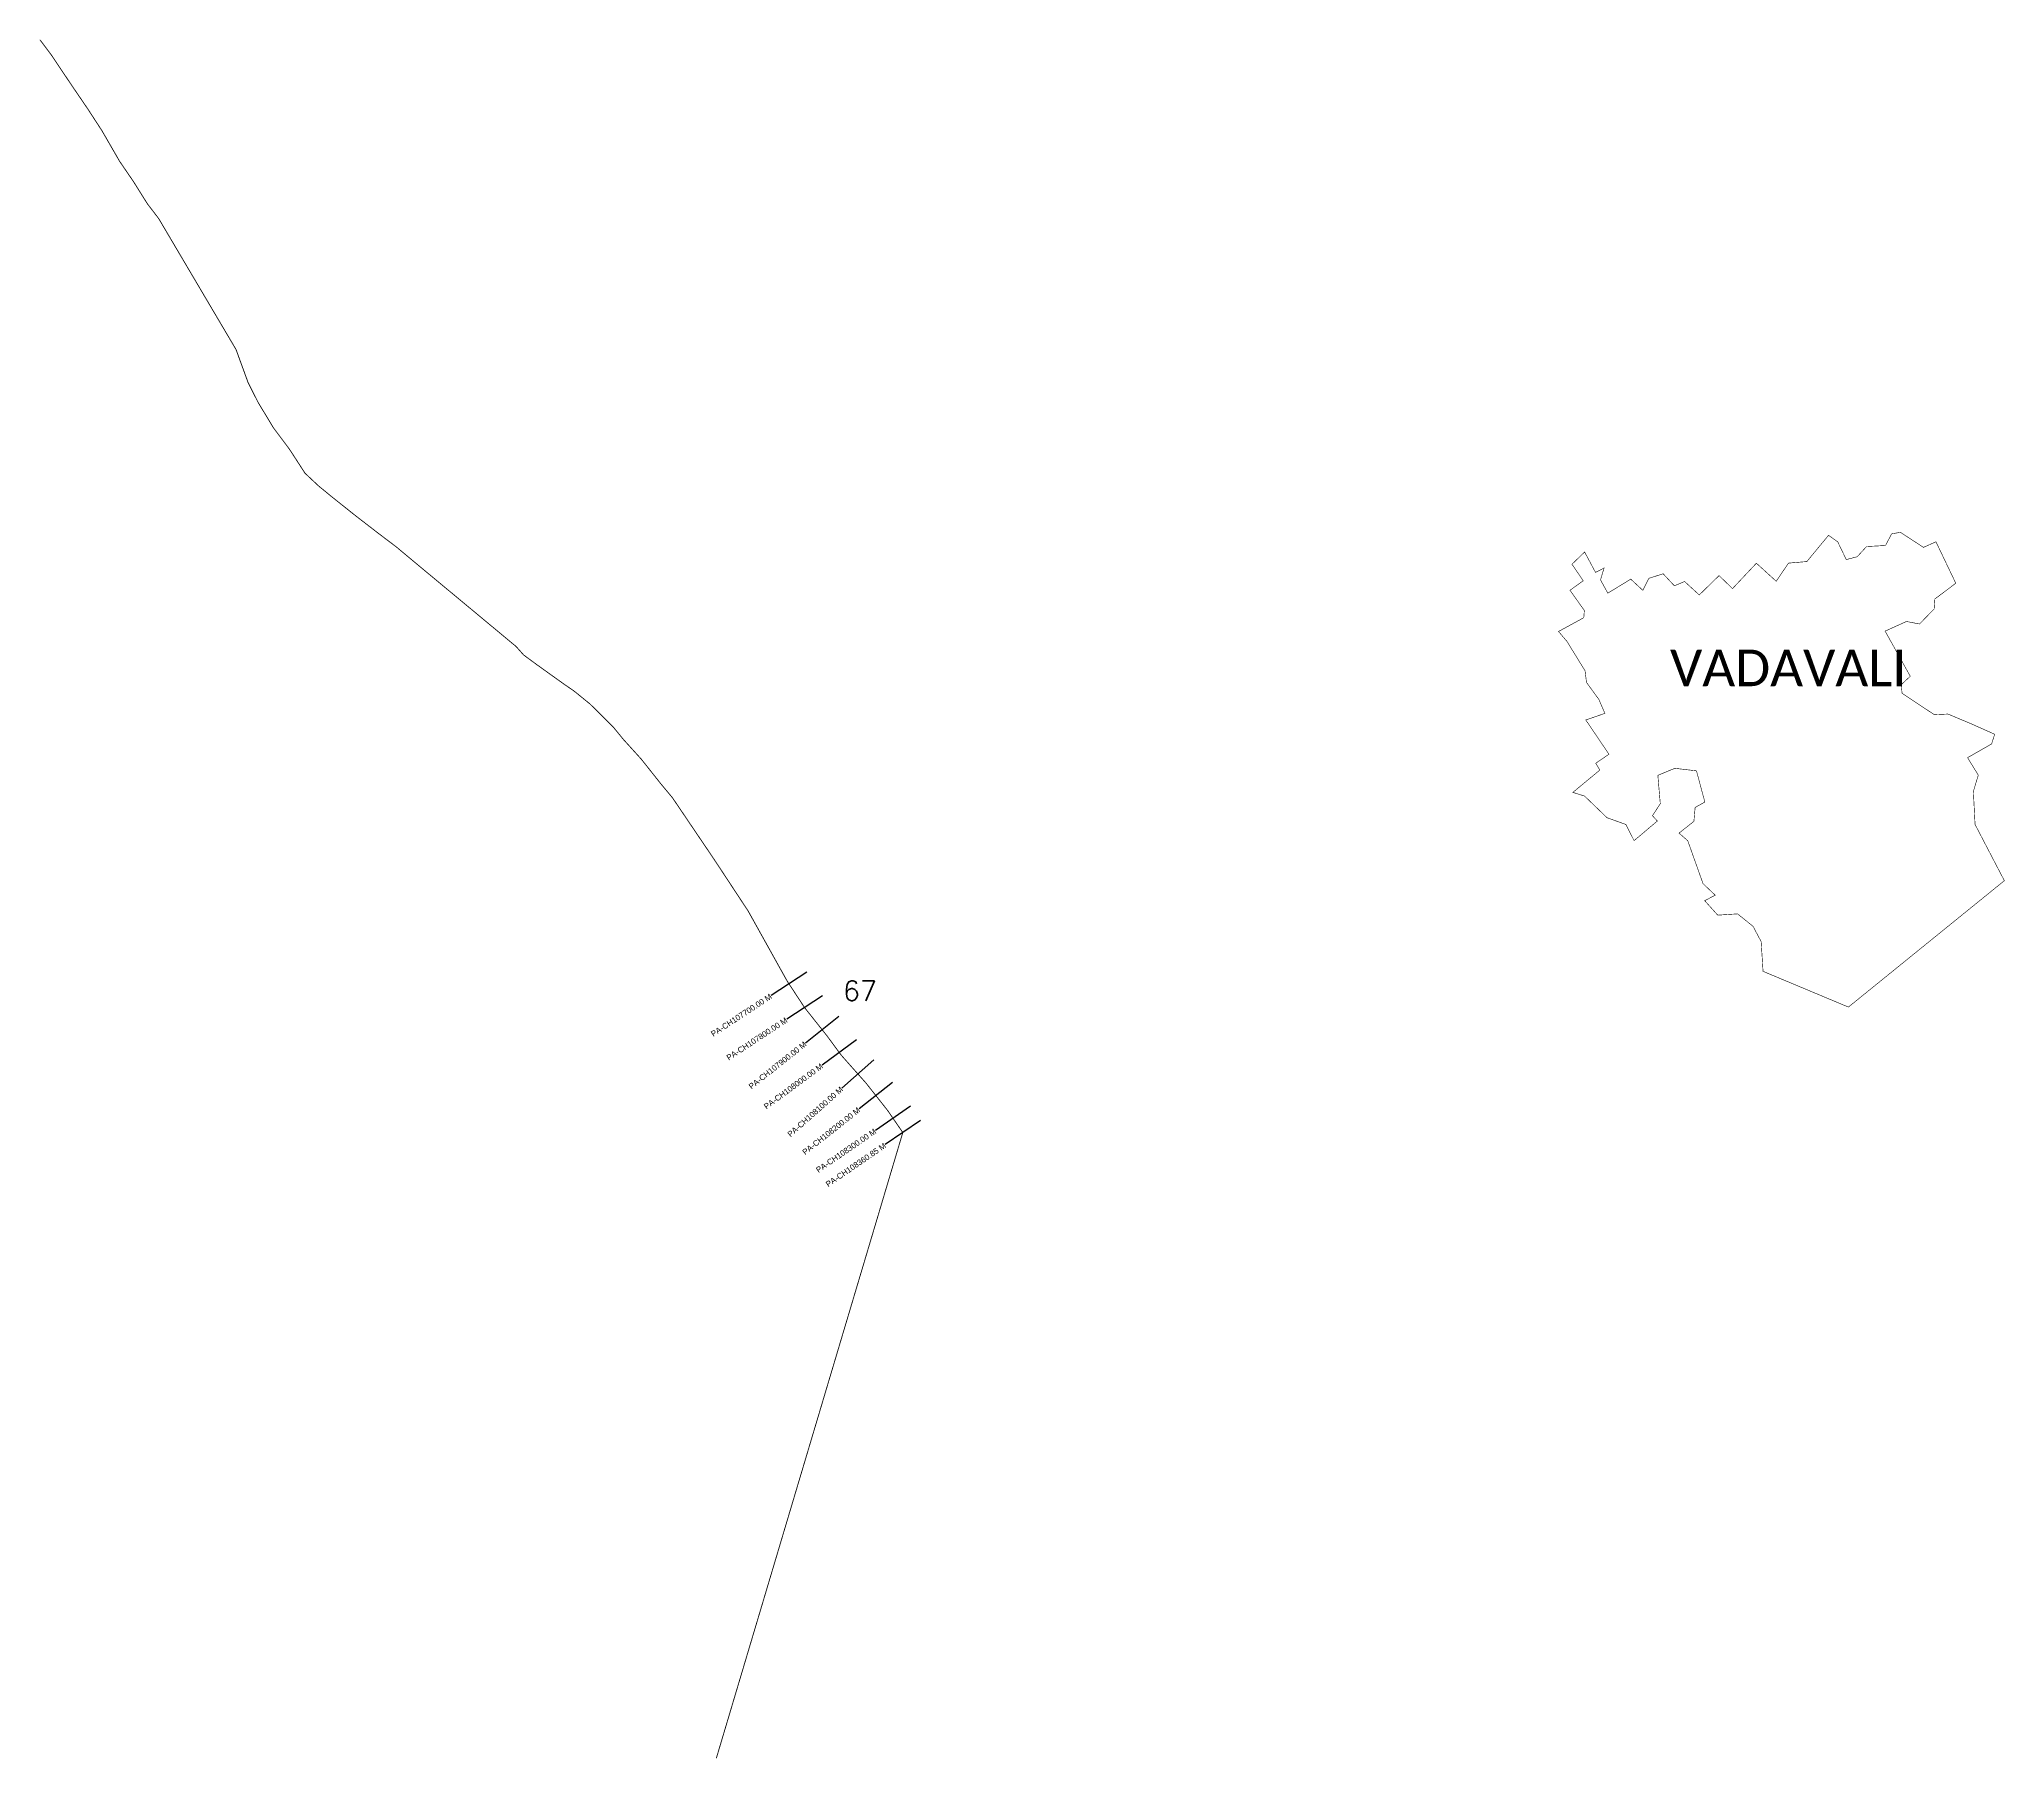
# Model space of a CAD drawing. Header units: metres. Extents: x 265666 to 272595, y 2136619 to 2142680.
import ezdxf
from ezdxf.enums import TextEntityAlignment as Align

# ---------------------------------------------------------------- set-up
doc = ezdxf.new("R2010")
doc.units = ezdxf.units.M
for name, color, linetype in [('CS', 134, 'Continuous'), ('CSMark', 6, 'Continuous'), ('NATURALLY PROTECTED', 3, 'Continuous'), ('VILLAGE NAME', 250, 'Continuous')]:
    doc.layers.add(name, color=color, linetype=linetype)
doc.styles.add('DynamicDimensions', font='arial.ttf')
doc.styles.get("Standard").update_dxf_attribs({"font": 'simplex.shx'})

msp = doc.modelspace()

# ---------------------------------------------------------------- linework, layer by layer
at = {"color": 6, "const_width": 2, "flags": 128}
msp.add_lwpolyline([(271069.7, 2140829.5), (271114.3, 2140872.5), (271152.8, 2140800.5), (271182.8, 2140816.1), (271170.3, 2140774.5), (271196, 2140727.6), (271277.1, 2140776.9), (271319.5, 2140737.4), (271340.4, 2140779.7), (271391.1, 2140795.9), (271430.8, 2140753.4), (271466.8, 2140768.6), (271518.5, 2140721.2), (271588.3, 2140789.4), (271635.8, 2140743.6), (271719.9, 2140833.1), (271789.8, 2140769.5), (271833.1, 2140833.4), (271897.8, 2140838.9), (271974.4, 2140931.5), (272006.9, 2140908.1), (272036.8, 2140845.9), (272075.3, 2140855.9), (272108.4, 2140891.9), (272175.1, 2140895.5), (272196.8, 2140936.6), (272227.7, 2140942), (272309.1, 2140888.9), (272353, 2140908.7), (272422.9, 2140762.6), (272349.2, 2140706.9), (272346.7, 2140671.9), (272295.1, 2140618.8), (272249.2, 2140627.7), (272173.8, 2140593.7), (272262.5, 2140434.6), (272230.4, 2140404.7), (272233.7, 2140374.4), (272347.2, 2140299.2), (272395.3, 2140301.4), (272473, 2140268.9), (272560, 2140230.2), (272549.4, 2140196.1), (272464.6, 2140147.7), (272502.3, 2140086), (272485, 2140029), (272490.9, 2139912.3), (272594.2, 2139714), (272044.4, 2139268.5), (271743.4, 2139394.5), (271736.7, 2139499.3), (271708.2, 2139553.1), (271653.4, 2139597.1), (271583.7, 2139592.5), (271537.7, 2139643.6), (271574.7, 2139662.9), (271531.8, 2139703.6), (271477.9, 2139854.9), (271447.2, 2139881.6), (271499.6, 2139923.3), (271504, 2139972.3), (271538.2, 2139991.1), (271508.7, 2140101.2), (271432.5, 2140110.1), (271372.5, 2140085.4), (271381.1, 2139985.2), (271353.4, 2139943.2), (271370.6, 2139924.3), (271288.7, 2139855.1), (271259.9, 2139912.1), (271193.1, 2139936.1), (271114.3, 2140012.1), (271073, 2140025.3), (271167.9, 2140103.9), (271153.6, 2140128), (271200.1, 2140159.8), (271118.5, 2140280.4), (271185.7, 2140303.9), (271164.1, 2140353.7), (271120.9, 2140412.7), (271115.9, 2140453.7), (271052.3, 2140557.1), (271022.3, 2140592.5), (271111.4, 2140641.1), (271113.3, 2140666.4), (271062.7, 2140737.7), (271109.4, 2140771.2), (271069.7, 2140829.5)], dxfattribs=at)
at = {"layer": 'CS'}
for p, q in [((268371.7, 2139391.4), (268246.3, 2139309.1)), ((268426.6, 2139307.9), (268301.2, 2139225.5)), ((268484.8, 2139235), (268367.3, 2139141.7)), ((268546.6, 2139152.9), (268425.8, 2139064)), ((268607.8, 2139082.8), (268495.6, 2138983.2)), ((268674.5, 2139002.6), (268556.8, 2138909.6)), ((268737.7, 2138918.8), (268614, 2138833.9)), ((268772.1, 2138868.7), (268648.5, 2138783.7))]:
    msp.add_line(p, q, dxfattribs=at)
at = {"layer": 'NATURALLY PROTECTED', "const_width": 3, "flags": 128}
msp.add_lwpolyline([(265667.2, 2142678.3), (265670.2, 2142675.3), (265707.2, 2142625.9), (265777.6, 2142521), (265837, 2142433.8), (265886.6, 2142357.6), (265948.6, 2142250.2), (265998, 2142177.8), (266046.7, 2142100.2), (266086.6, 2142048), (266359.3, 2141586.4), (266402.1, 2141469.1), (266437.8, 2141398.9), (266491, 2141310.7), (266547.5, 2141235.3), (266602.5, 2141150.4), (266649.9, 2141105.9), (266691.3, 2141071.9), (266773.1, 2141006.5), (266856.6, 2140941.9), (266925.3, 2140889.9), (266967.2, 2140854.8), (267346.6, 2140539.7), (267373.5, 2140509.5), (267421.2, 2140474.6), (267483.7, 2140429.7), (267516.6, 2140406.3), (267552.4, 2140381.6), (267607.9, 2140336.4), (267649.2, 2140295.9), (267689.9, 2140254.9), (267725.7, 2140211.3), (267788.2, 2140142.4), (267858.3, 2140054.1), (267897.8, 2140006.8), (268046, 2139787.7), (268165.1, 2139606.9), (268302.5, 2139360.2), (268364, 2139266.6), (268443.2, 2139166.8), (268492.8, 2139099.4), (268580.5, 2139000.6), (268657.1, 2138903.6), (268710.3, 2138826.2), (268052.8, 2136620.6)], dxfattribs=at)

# ---------------------------------------------------------------- texts
at = {"insert": (268499.5, 2139360.9), "char_height": 70, "attachment_point": 1}
msp.add_mtext_dynamic_manual_height_columns('67', width=269.844, gutter_width=1, heights=[0], dxfattribs=at)
at = {"layer": 'CSMark', "style": 'DynamicDimensions'}
for s, rotation, p in [('PA-CH107700.00 M', 33.28953, (268245.5, 2139308.6)), ('PA-CH107800.00 M', 33.28953, (268300.4, 2139225)), ('PA-CH107900.00 M', 38.44342, (268366.5, 2139141.1)), ('PA-CH108000.00 M', 36.37515, (268425, 2139063.4)), ('PA-CH108100.00 M', 41.58445, (268494.9, 2138982.6)), ('PA-CH108200.00 M', 38.30485, (268556, 2138909)), ('PA-CH108300.00 M', 34.50358, (268613.2, 2138833.3)), ('PA-CH108360.85 M', 34.50358, (268647.7, 2138783.2))]:
    msp.add_text(s, height=20, rotation=rotation, dxfattribs=at).set_placement(p, align=Align.MIDDLE_RIGHT)
at = {"layer": 'VILLAGE NAME', "insert": (271415.4, 2140528.2), "char_height": 128.647, "attachment_point": 1}
msp.add_mtext_dynamic_manual_height_columns('{\\fCalibri|b0|i0|c0|p34;VADAVALI}', width=1449.11, gutter_width=643.2, heights=[0], dxfattribs=at)

doc.saveas('drawing.dxf')
